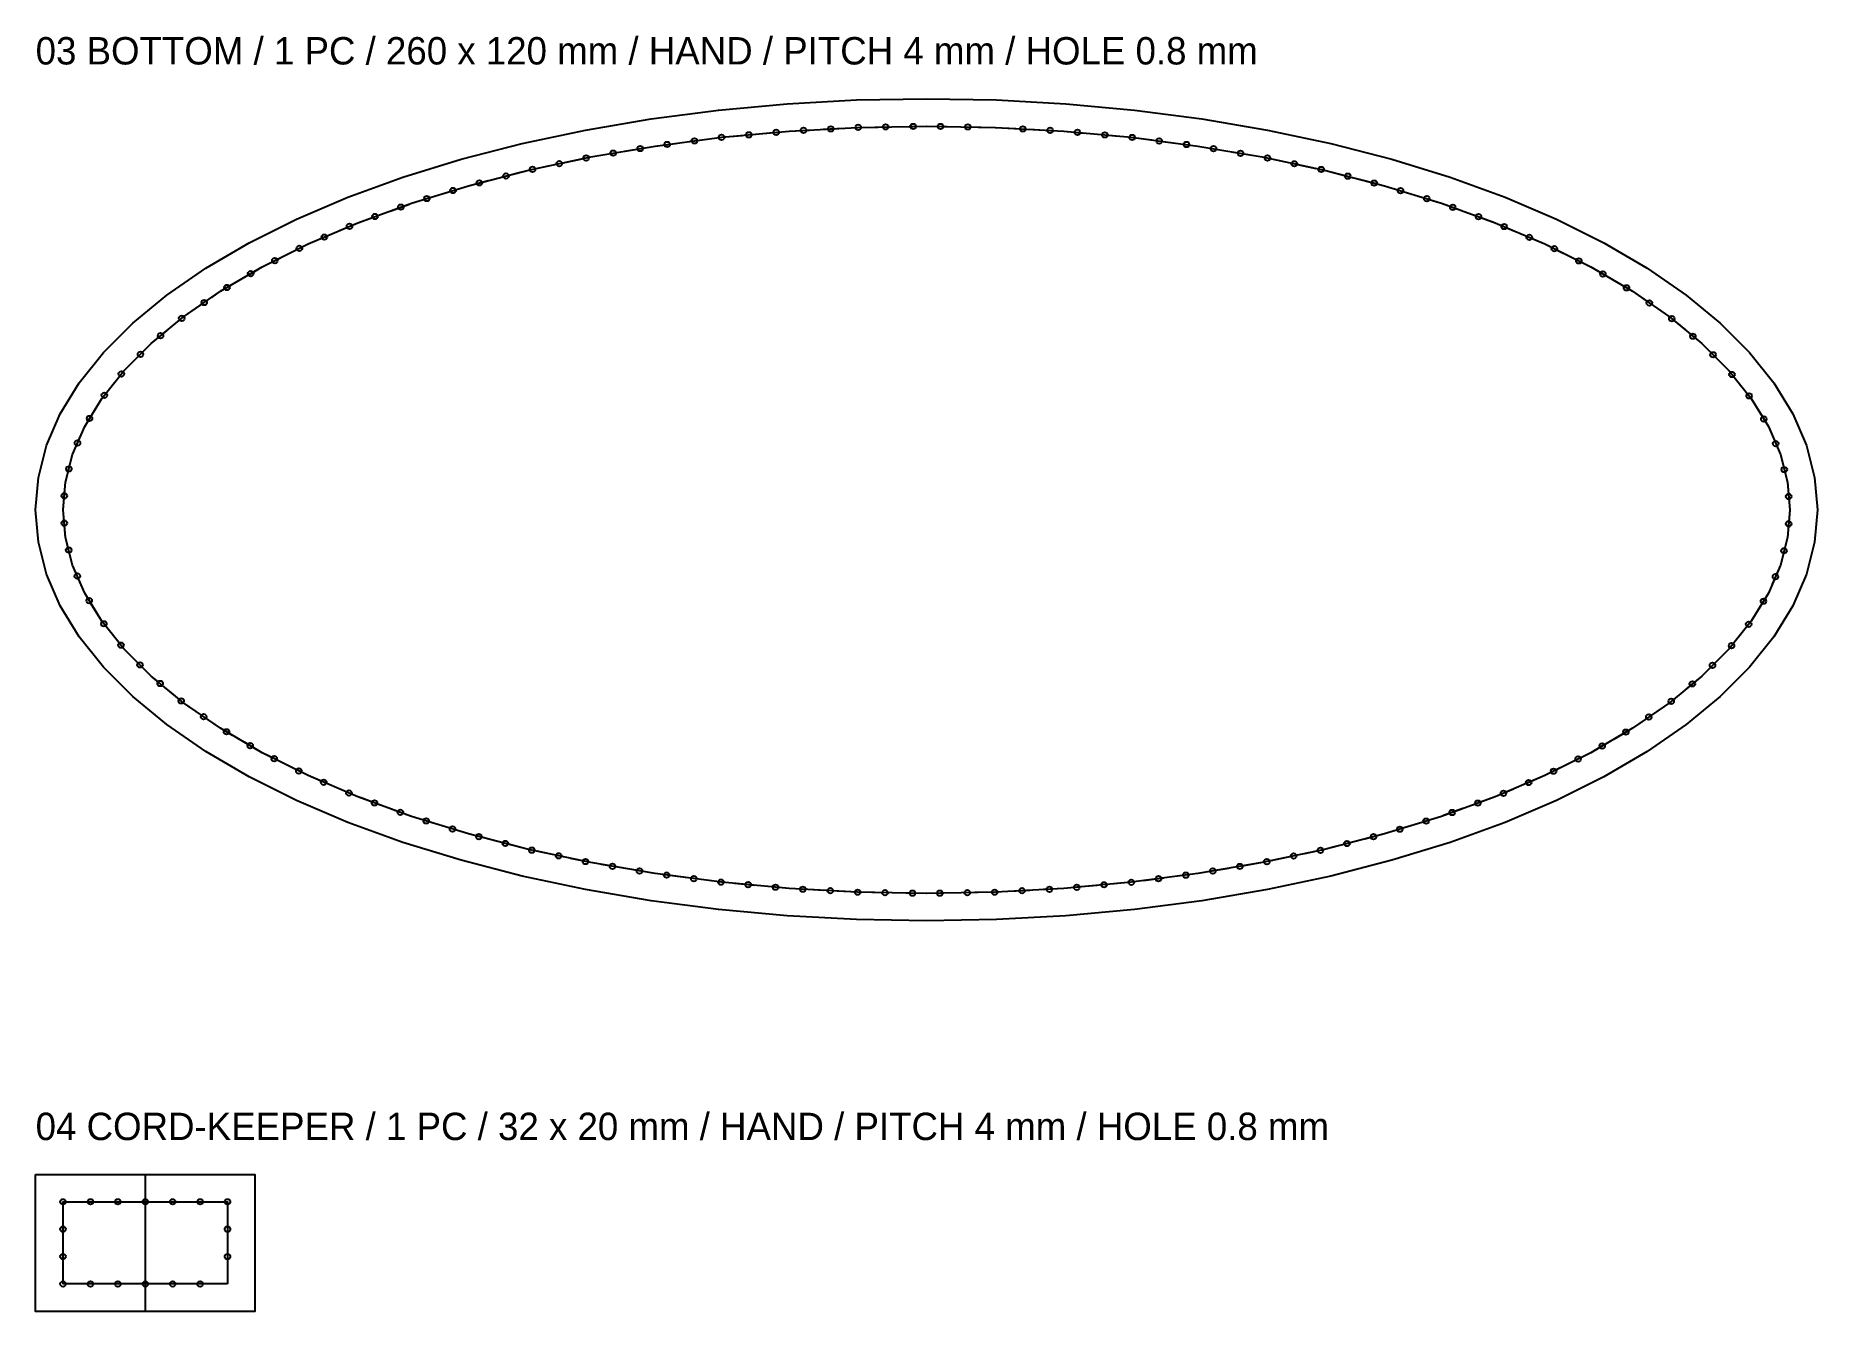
# Model space of a CAD drawing. Header units: millimetres. Extents: x 20 to 870, y -1614 to -15.
# Drawn here: x 20 to 280, y -915 to -728.8 of the extents above; entities that cross this region are included whole.
import ezdxf

# ---------------------------------------------------------------- set-up
doc = ezdxf.new("R2010")
doc.units = ezdxf.units.MM
doc.linetypes.add('DASHED', pattern=[5, 3, -2])
for name, color, linetype in [('BASE', 30, 'DASHED'), ('CUT', 7, 'CONTINUOUS'), ('HOLES', 6, 'CONTINUOUS'), ('LABELS', 8, 'CONTINUOUS'), ('MARKS', 4, 'CONTINUOUS'), ('STITCH', 6, 'CONTINUOUS')]:
    doc.layers.add(name, color=color, linetype=linetype)

msp = doc.modelspace()

# ---------------------------------------------------------------- texts
at = {"layer": 'LABELS'}
for s, p in [('03 BOTTOM / 1 PC / 260 x 120 mm / HAND / PITCH 4 mm / HOLE 0.8 mm', (20, -733)), ('04 CORD-KEEPER / 1 PC / 32 x 20 mm / HAND / PITCH 4 mm / HOLE 0.8 mm', (20, -890))]:
    msp.add_text(s, height=4, dxfattribs=at).set_placement(p)

# ---------------------------------------------------------------- linework, layer by layer
at = {"layer": 'BASE'}
for points in [[(160.05, -742.18), (170.05, -742.73), (179.89, -743.63), (189.6, -744.9), (199, -746.5), (208.09, -748.43), (216.85, -750.69), (225.13, -753.25), (232.96, -756.1), (240.24, -759.2), (246.95, -762.55), (253.03, -766.11), (258.43, -769.84), (263.14, -773.72), (267.12, -777.71), (270.36, -781.76), (272.85, -785.83), (274.6, -789.91), (275.64, -793.96), (275.99, -798), (275.64, -802.04), (274.6, -806.09), (272.85, -810.17), (270.36, -814.24), (267.12, -818.29), (263.14, -822.27), (258.43, -826.16), (253.03, -829.89), (246.95, -833.45), (240.24, -836.8), (232.96, -839.9), (225.13, -842.75), (216.85, -845.3), (208.09, -847.57), (199, -849.5), (189.6, -851.1), (179.89, -852.37), (170.05, -853.27), (160.05, -853.82), (150, -854), (139.95, -853.82), (129.95, -853.27), (120.11, -852.37), (110.4, -851.1), (101, -849.5), (91.91, -847.57), (83.15, -845.3), (74.87, -842.75), (67.04, -839.9), (59.76, -836.8), (53.05, -833.45), (46.97, -829.89), (41.58, -826.16), (36.86, -822.27), (32.88, -818.29), (29.64, -814.24), (27.16, -810.17), (25.4, -806.09), (24.36, -802.04), (24.02, -798), (24.36, -793.96), (25.4, -789.91), (27.16, -785.83), (29.64, -781.76), (32.88, -777.71), (36.86, -773.72), (41.58, -769.84), (46.97, -766.11), (53.05, -762.55), (59.76, -759.2), (67.04, -756.1), (74.87, -753.25), (83.15, -750.69), (91.91, -748.43), (101, -746.5), (110.4, -744.9), (120.11, -743.63), (129.95, -742.73), (139.95, -742.18), (150, -742)], [(48, -911), (24, -911), (24, -899), (48, -899)]]:
    msp.add_lwpolyline(points, close=True, dxfattribs=at)
at = {"layer": 'CUT'}
for points in [[(280, -798), (279.6, -802.71), (278.4, -807.39), (276.41, -812.01), (273.64, -816.54), (270.1, -820.96), (265.83, -825.24), (260.84, -829.35), (255.17, -833.27), (248.85, -836.97), (241.92, -840.43), (234.43, -843.62), (226.41, -846.54), (217.92, -849.16), (209.02, -851.46), (199.75, -853.43), (190.17, -855.06), (180.35, -856.34), (170.34, -857.26), (160.2, -857.82), (150, -858), (139.8, -857.82), (129.66, -857.26), (119.65, -856.34), (109.83, -855.06), (100.25, -853.43), (90.98, -851.46), (82.08, -849.16), (73.59, -846.54), (65.57, -843.62), (58.08, -840.43), (51.15, -836.97), (44.83, -833.27), (39.16, -829.35), (34.17, -825.24), (29.9, -820.96), (26.36, -816.54), (23.59, -812.01), (21.6, -807.39), (20.4, -802.71), (20, -798), (20.4, -793.29), (21.6, -788.61), (23.59, -783.99), (26.36, -779.46), (29.9, -775.04), (34.17, -770.76), (39.16, -766.65), (44.83, -762.73), (51.15, -759.03), (58.08, -755.57), (65.57, -752.38), (73.59, -749.46), (82.08, -746.84), (90.98, -744.54), (100.25, -742.57), (109.83, -740.94), (119.65, -739.66), (129.66, -738.74), (139.8, -738.18), (150, -738), (160.2, -738.18), (170.34, -738.74), (180.35, -739.66), (190.17, -740.94), (199.75, -742.57), (209.02, -744.54), (217.92, -746.84), (226.41, -749.46), (234.43, -752.38), (241.92, -755.57), (248.85, -759.03), (255.17, -762.73), (260.84, -766.65), (265.83, -770.76), (270.1, -775.04), (273.64, -779.46), (276.41, -783.99), (278.4, -788.61), (279.6, -793.29)], [(20, -895), (52, -895), (52, -915), (20, -915)]]:
    msp.add_lwpolyline(points, close=True, dxfattribs=at)
at = {"layer": 'HOLES'}
for centre in [(120.1, -743.63), (124.08, -743.27), (128.07, -742.9), (132.05, -742.61), (136.05, -742.4), (140.04, -742.18), (144.04, -742.11), (148.04, -742.04), (152.04, -742.04), (156.04, -742.11), (164.05, -742.4), (168.04, -742.62), (172.03, -742.91), (176.01, -743.28), (180, -743.65), (104.27, -745.94), (108.21, -745.27), (112.17, -744.67), (116.13, -744.15), (183.96, -744.16), (187.93, -744.68), (191.88, -745.29), (195.83, -745.96), (92.51, -748.3), (96.42, -747.47), (100.33, -746.64), (199.76, -746.66), (203.68, -747.49), (207.59, -748.32), (80.91, -751.39), (84.75, -750.28), (88.63, -749.28), (211.47, -749.3), (215.34, -750.31), (219.18, -751.42), (73.29, -753.82), (77.09, -752.57), (223, -752.59), (226.8, -753.86), (65.8, -756.63), (69.53, -755.19), (230.56, -755.22), (234.29, -756.66), (62.12, -758.2), (237.97, -758.23), (54.9, -761.63), (58.48, -759.84), (241.61, -759.89), (245.19, -761.67), (51.38, -763.53), (248.7, -763.58), (47.93, -765.55), (252.15, -765.6), (44.6, -767.75), (255.48, -767.81), (38.23, -772.59), (41.32, -770.05), (258.75, -770.11), (261.84, -772.66), (35.29, -775.3), (264.78, -775.37), (32.51, -778.17), (267.55, -778.25), (30.02, -781.29), (270.04, -781.37), (27.87, -784.66), (272.18, -784.75), (26.11, -788.25), (273.92, -788.34), (24.85, -792.03), (275.17, -792.13), (24.19, -795.96), (275.82, -796.06), (24.18, -799.95), (275.81, -800.05), (24.83, -803.88), (275.14, -803.98), (26.08, -807.67), (273.88, -807.76), (27.82, -811.26), (272.13, -811.34), (29.96, -814.64), (269.98, -814.71), (32.46, -817.76), (267.48, -817.84), (35.23, -820.64), (264.7, -820.71), (38.17, -823.35), (261.76, -823.41), (41.25, -825.89), (258.67, -825.96), (44.52, -828.2), (255.4, -828.25), (47.85, -830.4), (252.06, -830.45), (51.31, -832.43), (54.82, -834.33), (245.09, -834.37), (248.61, -832.47), (58.4, -836.12), (241.51, -836.16), (62.04, -837.77), (65.72, -839.34), (234.19, -839.38), (237.87, -837.81), (69.45, -840.78), (73.21, -842.15), (226.7, -842.18), (230.46, -840.81), (77, -843.41), (80.83, -844.59), (219.08, -844.62), (222.9, -843.44), (84.67, -845.7), (88.54, -846.7), (92.42, -847.68), (207.49, -847.7), (211.36, -846.72), (215.24, -845.72), (96.33, -848.51), (100.24, -849.34), (104.18, -850.04), (195.72, -850.06), (199.66, -849.36), (203.57, -848.53), (108.12, -850.72), (112.08, -851.32), (116.04, -851.84), (120.01, -852.35), (123.99, -852.72), (127.98, -853.09), (171.93, -853.1), (175.91, -852.73), (179.89, -852.37), (183.86, -851.85), (187.83, -851.33), (191.78, -850.73), (131.96, -853.38), (135.96, -853.6), (139.95, -853.82), (143.95, -853.89), (147.95, -853.96), (151.95, -853.96), (155.95, -853.89), (159.95, -853.82), (163.94, -853.6), (167.94, -853.39), (24, -899), (28, -899), (32, -899), (36, -899), (40, -899), (44, -899), (48, -899), (24, -903), (48, -903), (24, -907), (48, -907), (24, -911), (28, -911), (32, -911), (36, -911), (40, -911), (44, -911)]:
    msp.add_circle(centre, 0.4, dxfattribs=at)
at = {"layer": 'MARKS'}
msp.add_lwpolyline([(36, -895), (36, -915)], dxfattribs=at)
at = {"layer": 'STITCH'}
for points in [[(160.05, -742.18), (170.05, -742.73), (179.89, -743.63), (189.6, -744.9), (199, -746.5), (208.09, -748.43), (216.85, -750.69), (225.13, -753.25), (232.96, -756.1), (240.24, -759.2), (246.95, -762.55), (253.03, -766.11), (258.43, -769.84), (263.14, -773.72), (267.12, -777.71), (270.36, -781.76), (272.85, -785.83), (274.6, -789.91), (275.64, -793.96), (275.99, -798), (275.64, -802.04), (274.6, -806.09), (272.85, -810.17), (270.36, -814.24), (267.12, -818.29), (263.14, -822.27), (258.43, -826.16), (253.03, -829.89), (246.95, -833.45), (240.24, -836.8), (232.96, -839.9), (225.13, -842.75), (216.85, -845.3), (208.09, -847.57), (199, -849.5), (189.6, -851.1), (179.89, -852.37), (170.05, -853.27), (160.05, -853.82), (150, -854), (139.95, -853.82), (129.95, -853.27), (120.11, -852.37), (110.4, -851.1), (101, -849.5), (91.91, -847.57), (83.15, -845.3), (74.87, -842.75), (67.04, -839.9), (59.76, -836.8), (53.05, -833.45), (46.97, -829.89), (41.58, -826.16), (36.86, -822.27), (32.88, -818.29), (29.64, -814.24), (27.16, -810.17), (25.4, -806.09), (24.36, -802.04), (24.02, -798), (24.36, -793.96), (25.4, -789.91), (27.16, -785.83), (29.64, -781.76), (32.88, -777.71), (36.86, -773.72), (41.58, -769.84), (46.97, -766.11), (53.05, -762.55), (59.76, -759.2), (67.04, -756.1), (74.87, -753.25), (83.15, -750.69), (91.91, -748.43), (101, -746.5), (110.4, -744.9), (120.11, -743.63), (129.95, -742.73), (139.95, -742.18), (150, -742), (160.05, -742.18)], [(48, -911), (24, -911), (24, -899), (48, -899), (48, -911)]]:
    msp.add_lwpolyline(points, dxfattribs=at)

msp.set_redraw_order([(e.dxf.handle, doc.entitydb.next_handle()) for e in msp.query("TEXT MTEXT ATTDEF DIMENSION ARC_DIMENSION")])  # texts and dimensions are drawn at this point

doc.saveas('drawing.dxf')
